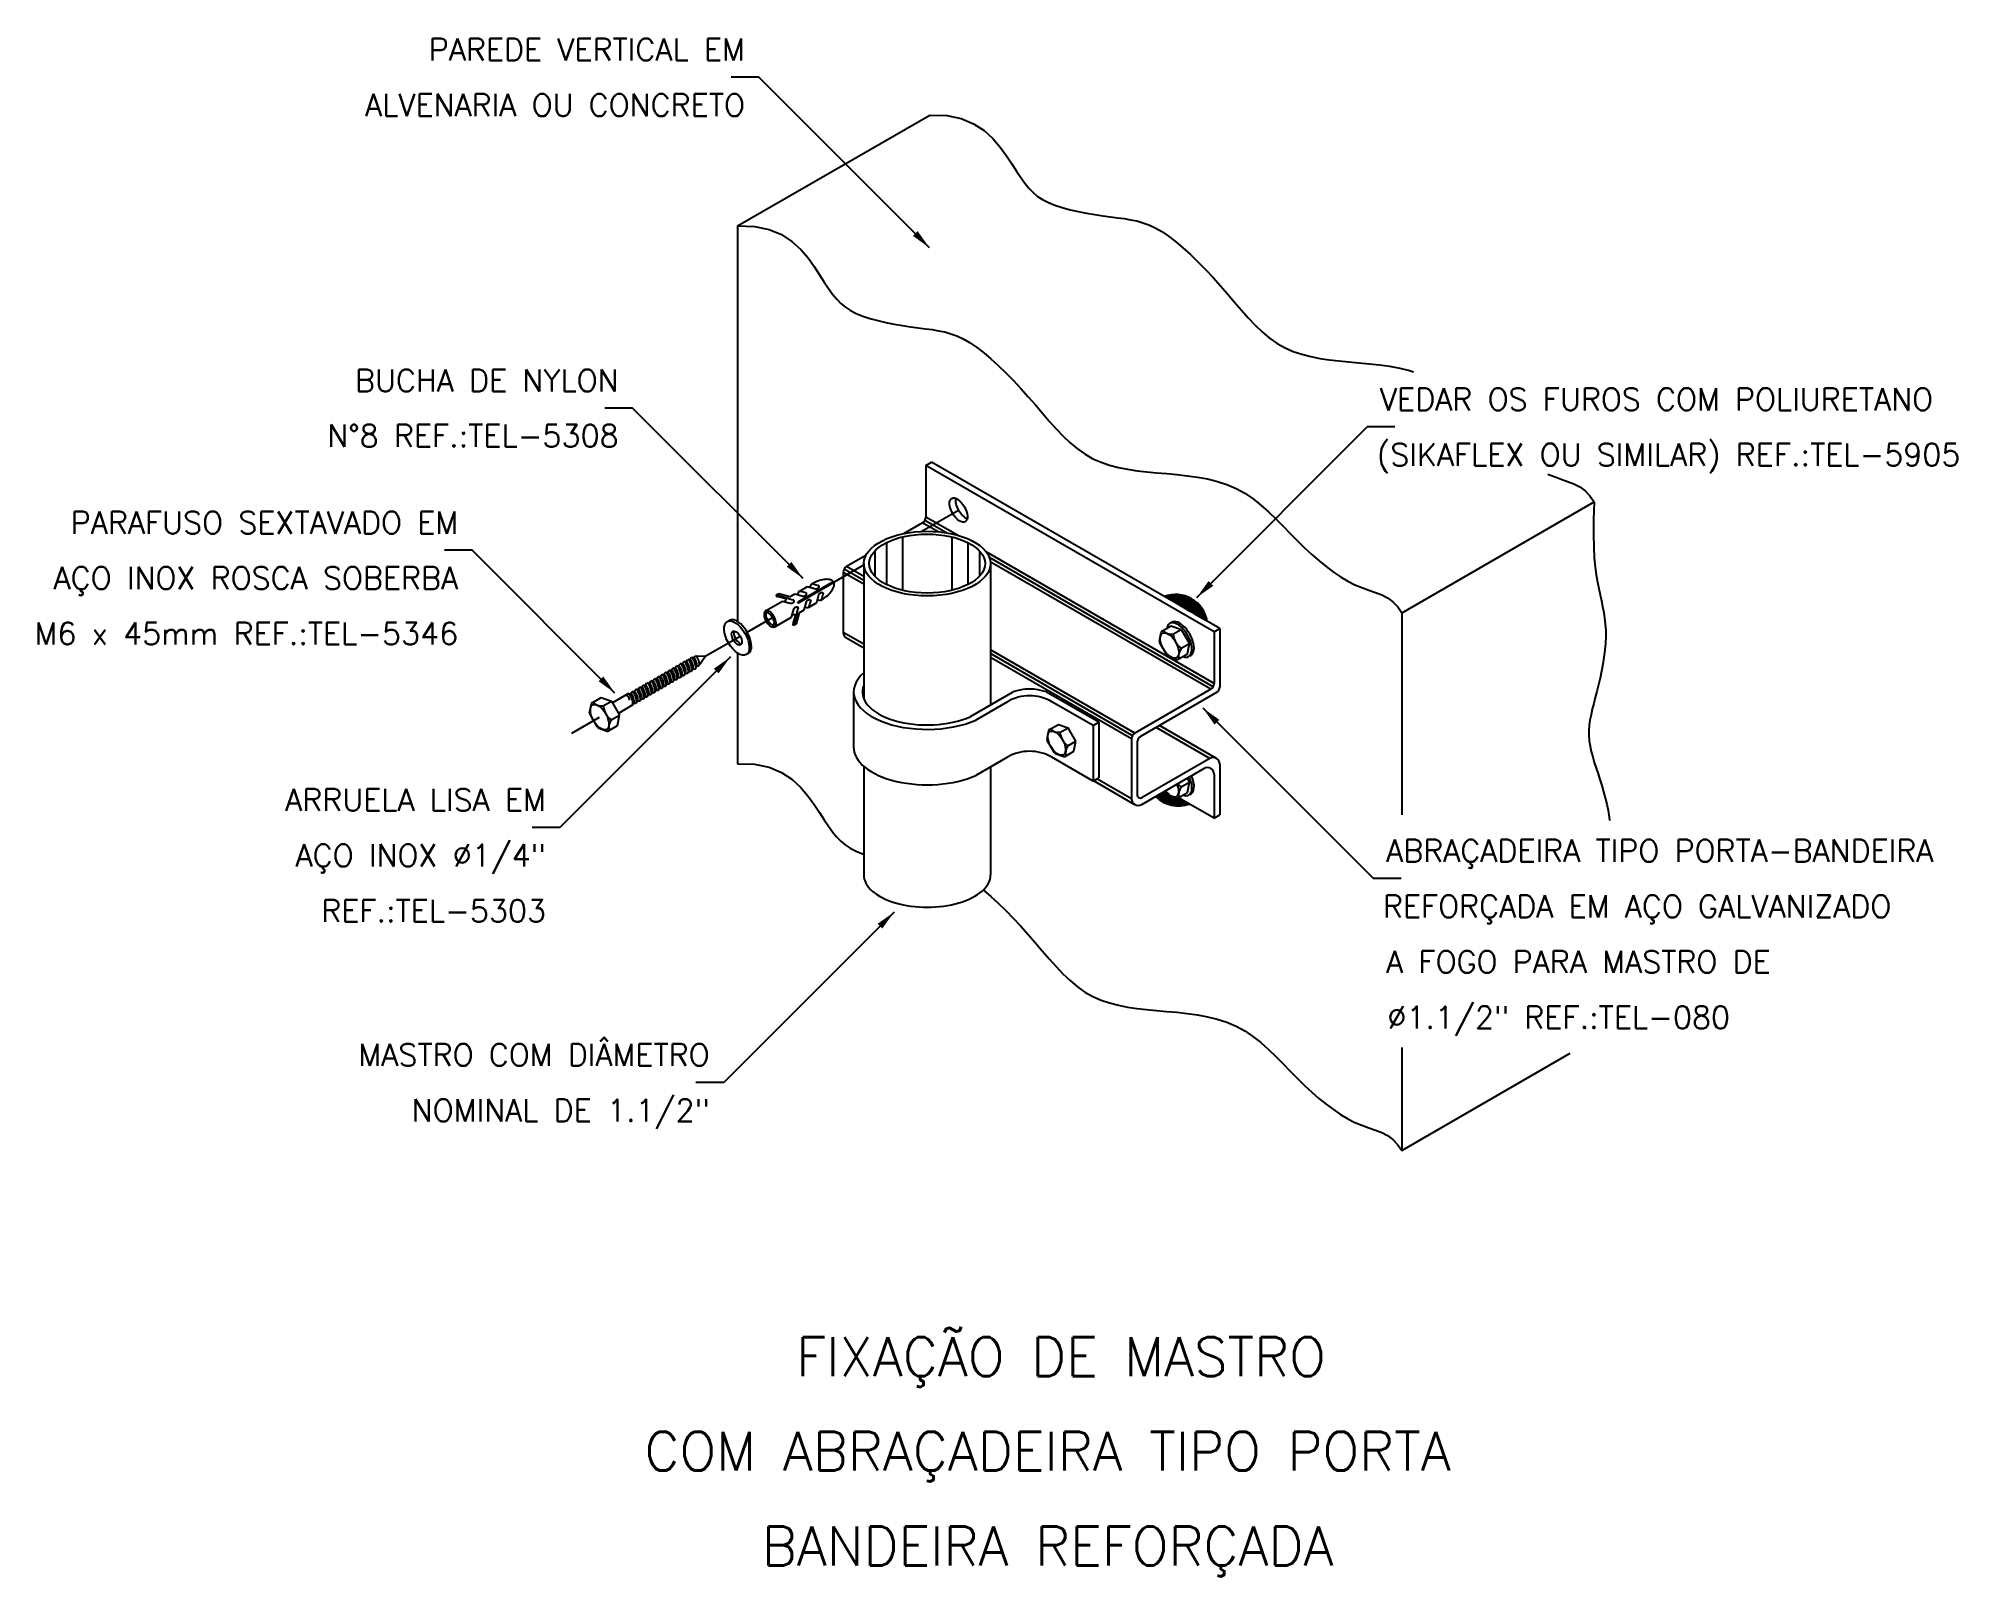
# Model space of a CAD drawing. Header units: millimetres. Extents: x -6030.2 to -6013, y -4771.3 to -4757.4.
import ezdxf
from ezdxf.enums import TextEntityAlignment as Align

# ---------------------------------------------------------------- set-up
doc = ezdxf.new("R2010")
doc.units = ezdxf.units.MM
doc.header["$LTSCALE"] = 10
doc.linetypes.add('DASHDOT2', pattern=[0.5, 0.25, -0.125, 0, -0.125])
doc.layers.add('Termotécnica', color=7, linetype='Continuous')
doc.styles.add('r140', font='romans.shx')
doc.styles.add('r80', font='romans.shx')

msp = doc.modelspace()

# ---------------------------------------------------------------- texts
at = {"layer": 'Termotécnica', "color": 2, "style": 'r80'}
for s, p in [('PAREDE VERTICAL EM', (-6023.879, -4757.639)), ('ALVENARIA OU CONCRETO', (-6023.879, -4758.139)), ('BUCHA DE NYLON', (-6025.016, -4760.619)), ('N°8 REF.:TEL-5308', (-6025.016, -4761.117)), ('PARAFUSO SEXTAVADO EM', (-6026.46, -4761.899)), ('AÇO INOX ROSCA SOBERBA', (-6026.46, -4762.398)), ('M6 x 45mm REF.:TEL-5346', (-6026.46, -4762.898)), ('ARRUELA LISA EM', (-6025.67, -4764.395)), ('AÇO INOX %%C1/4"', (-6025.67, -4764.896)), ('REF.:TEL-5303', (-6025.67, -4765.395)), ('MASTRO COM DIÂMETRO', (-6024.196, -4766.692)), ('NOMINAL DE 1.1/2"', (-6024.195, -4767.191))]:
    msp.add_text(s, height=0.2, dxfattribs=at).set_placement(p, align=Align.RIGHT)
for s, p in [('VEDAR OS FUROS COM POLIURETANO', (-6018.161, -4760.788)), ('(SIKAFLEX OU SIMILAR) REF.:TEL-5905', (-6018.189, -4761.287)), ('ABRAÇADEIRA TIPO PORTA-BANDEIRA', (-6018.106, -4764.854)), ('REFORÇADA EM AÇO GALVANIZADO', (-6018.134, -4765.354)), ('A FOGO PARA MASTRO DE', (-6018.106, -4765.854)), ('%%c1.1/2" REF.:TEL-080', (-6018.095, -4766.354))]:
    msp.add_text(s, height=0.2, dxfattribs=at).set_placement(p)
at = {"layer": 'Termotécnica', "color": 5, "style": 'r140'}
for s, p in [(' FIXAÇÃO DE MASTRO', (-6021.153, -4769.589)), ('COM ABRAÇADEIRA TIPO PORTA', (-6021.153, -4770.44)), ('BANDEIRA REFORÇADA', (-6021.153, -4771.295))]:
    msp.add_text(s, height=0.35, dxfattribs=at).set_placement(p, align=Align.BOTTOM_CENTER)

# ---------------------------------------------------------------- linework, layer by layer
at = {"layer": 'Termotécnica', "color": 2}
for p, q in [((-6023.754, -4757.789), (-6024.004, -4757.789)), ((-6022.218, -4759.324), (-6023.754, -4757.789)), ((-6023.945, -4759.128), (-6022.215, -4758.129)), ((-6023.945, -4759.128), (-6023.945, -4762.691)), ((-6024.89, -4760.767), (-6025.14, -4760.767)), ((-6023.355, -4762.303), (-6024.89, -4760.767)), ((-6019.811, -4762.473), (-6018.276, -4760.938)), ((-6018.026, -4760.938), (-6018.276, -4760.938)), ((-6022.25, -4761.284), (-6022.198, -4761.254)), ((-6019.655, -4762.782), (-6022.25, -4761.284)), ((-6022.25, -4761.284), (-6022.25, -4761.749)), ((-6019.603, -4762.752), (-6022.198, -4761.254)), ((-6017.966, -4762.613), (-6016.234, -4761.613)), ((-6022.28, -4761.801), (-6022.451, -4761.899)), ((-6022.063, -4761.891), (-6022.258, -4761.779)), ((-6026.335, -4762.048), (-6026.585, -4762.048)), ((-6025.049, -4763.334), (-6026.335, -4762.048)), ((-6022.789, -4762.094), (-6022.964, -4762.195)), ((-6022.809, -4762.168), (-6022.809, -4763.385)), ((-6019.663, -4763.277), (-6021.678, -4762.113)), ((-6021.667, -4762.168), (-6021.667, -4763.44)), ((-6023.083, -4762.331), (-6023.403, -4762.516)), ((-6023.078, -4762.339), (-6023.399, -4762.524)), ((-6022.994, -4762.247), (-6022.994, -4762.788)), ((-6022.809, -4762.32), (-6022.986, -4762.217)), ((-6023.694, -4762.593), (-6023.542, -4762.506)), ((-6023.575, -4762.439), (-6023.598, -4762.452)), ((-6023.491, -4762.481), (-6023.598, -4762.452)), ((-6023.508, -4762.486), (-6023.589, -4762.464)), ((-6023.474, -4762.466), (-6023.575, -4762.439)), ((-6023.542, -4762.506), (-6023.471, -4762.525)), ((-6023.491, -4762.481), (-6023.444, -4762.494)), ((-6023.474, -4762.466), (-6023.429, -4762.44)), ((-6023.429, -4762.44), (-6023.355, -4762.46)), ((-6023.391, -4762.419), (-6023.316, -4762.375)), ((-6023.378, -4762.416), (-6023.332, -4762.429)), ((-6023.346, -4762.584), (-6023.326, -4762.511)), ((-6023.316, -4762.375), (-6023.243, -4762.395)), ((-6023.3, -4762.553), (-6023.287, -4762.506)), ((-6023.266, -4762.351), (-6023.219, -4762.364)), ((-6023.233, -4762.519), (-6023.214, -4762.446)), ((-6023.187, -4762.488), (-6023.175, -4762.441)), ((-6023.611, -4762.738), (-6023.459, -4762.65)), ((-6023.459, -4762.65), (-6023.44, -4762.578)), ((-6023.425, -4762.63), (-6023.447, -4762.711)), ((-6023.412, -4762.618), (-6023.441, -4762.725)), ((-6023.391, -4762.611), (-6023.418, -4762.712)), ((-6023.412, -4762.618), (-6023.4, -4762.571)), ((-6023.399, -4762.524), (-6023.403, -4762.516)), ((-6023.391, -4762.611), (-6023.346, -4762.584)), ((-6023.308, -4762.563), (-6023.233, -4762.519)), ((-6017.965, -4762.613), (-6017.965, -4764.429)), ((-6023.418, -4762.712), (-6023.441, -4762.725)), ((-6022.809, -4762.93), (-6022.964, -4762.84)), ((-6020.147, -4762.87), (-6020.131, -4762.787)), ((-6020.124, -4762.777), (-6020.041, -4762.729)), ((-6020.041, -4762.729), (-6019.95, -4762.761)), ((-6020.025, -4762.805), (-6019.95, -4762.761)), ((-6019.95, -4762.761), (-6019.877, -4762.887)), ((-6019.655, -4762.782), (-6019.603, -4762.752)), ((-6019.655, -4762.782), (-6019.655, -4763.247)), ((-6019.603, -4762.752), (-6019.603, -4763.277)), ((-6024.01, -4763.009), (-6025.545, -4764.545)), ((-6024.41, -4763.052), (-6024.395, -4763.032)), ((-6024.39, -4763.032), (-6024.376, -4763.032)), ((-6024.376, -4763.032), (-6024.362, -4763.013)), ((-6024.358, -4763.013), (-6024.342, -4763.013)), ((-6024.339, -4763.013), (-6024.323, -4763)), ((-6024.318, -4763.001), (-6024.231, -4763)), ((-6024.231, -4763), (-6024.289, -4763.081)), ((-6023.945, -4762.975), (-6023.945, -4763.97)), ((-6020.391, -4763.716), (-6021.667, -4762.979)), ((-6020.145, -4762.88), (-6020.077, -4762.997)), ((-6020.069, -4763.003), (-6019.989, -4763.031)), ((-6019.977, -4763.03), (-6019.895, -4762.982)), ((-6019.952, -4762.931), (-6019.877, -4762.887)), ((-6019.895, -4762.982), (-6019.877, -4762.887)), ((-6024.709, -4763.224), (-6024.694, -4763.205)), ((-6024.69, -4763.205), (-6024.676, -4763.205)), ((-6024.676, -4763.205), (-6024.661, -4763.185)), ((-6024.657, -4763.186), (-6024.642, -4763.186)), ((-6024.642, -4763.186), (-6024.628, -4763.166)), ((-6024.623, -4763.167), (-6024.609, -4763.167)), ((-6024.609, -4763.167), (-6024.594, -4763.147)), ((-6024.59, -4763.147), (-6024.576, -4763.148)), ((-6024.576, -4763.148), (-6024.561, -4763.128)), ((-6024.557, -4763.128), (-6024.543, -4763.128)), ((-6024.543, -4763.128), (-6024.528, -4763.109)), ((-6024.523, -4763.109), (-6024.509, -4763.109)), ((-6024.509, -4763.109), (-6024.495, -4763.089)), ((-6024.49, -4763.09), (-6024.476, -4763.09)), ((-6024.49, -4763.209), (-6024.482, -4763.195)), ((-6024.482, -4763.195), (-6024.461, -4763.194)), ((-6024.476, -4763.09), (-6024.461, -4763.07)), ((-6024.457, -4763.071), (-6024.443, -4763.071)), ((-6024.457, -4763.19), (-6024.448, -4763.176)), ((-6024.448, -4763.176), (-6024.427, -4763.175)), ((-6024.443, -4763.071), (-6024.428, -4763.051)), ((-6024.424, -4763.051), (-6024.41, -4763.052)), ((-6024.423, -4763.171), (-6024.415, -4763.157)), ((-6024.415, -4763.157), (-6024.394, -4763.156)), ((-6024.39, -4763.151), (-6024.382, -4763.137)), ((-6024.382, -4763.137), (-6024.361, -4763.137)), ((-6024.357, -4763.132), (-6024.348, -4763.118)), ((-6024.348, -4763.118), (-6024.328, -4763.117)), ((-6024.314, -4763.099), (-6024.323, -4763.111)), ((-6024.311, -4763.093), (-6024.294, -4763.089)), ((-6025.254, -4763.422), (-6025.172, -4763.374)), ((-6025.172, -4763.374), (-6025.08, -4763.406)), ((-6024.927, -4763.339), (-6025.072, -4763.421)), ((-6024.942, -4763.359), (-6024.927, -4763.339)), ((-6024.923, -4763.339), (-6024.909, -4763.34)), ((-6024.909, -4763.34), (-6024.894, -4763.32)), ((-6024.889, -4763.32), (-6024.875, -4763.321)), ((-6024.875, -4763.321), (-6024.86, -4763.301)), ((-6024.856, -4763.301), (-6024.842, -4763.301)), ((-6024.842, -4763.301), (-6024.827, -4763.281)), ((-6024.823, -4763.282), (-6024.809, -4763.282)), ((-6024.809, -4763.282), (-6024.794, -4763.262)), ((-6024.79, -4763.263), (-6024.775, -4763.263)), ((-6024.789, -4763.382), (-6024.781, -4763.368)), ((-6024.781, -4763.368), (-6024.76, -4763.367)), ((-6024.775, -4763.263), (-6024.761, -4763.243)), ((-6024.756, -4763.243), (-6024.742, -4763.244)), ((-6024.756, -4763.362), (-6024.748, -4763.349)), ((-6024.748, -4763.349), (-6024.727, -4763.348)), ((-6024.742, -4763.244), (-6024.727, -4763.224)), ((-6024.723, -4763.224), (-6024.709, -4763.224)), ((-6024.723, -4763.343), (-6024.714, -4763.329)), ((-6024.714, -4763.329), (-6024.693, -4763.329)), ((-6024.689, -4763.324), (-6024.681, -4763.31)), ((-6024.681, -4763.31), (-6024.66, -4763.309)), ((-6024.656, -4763.305), (-6024.648, -4763.291)), ((-6024.648, -4763.291), (-6024.627, -4763.29)), ((-6024.623, -4763.286), (-6024.615, -4763.272)), ((-6024.615, -4763.272), (-6024.594, -4763.271)), ((-6024.59, -4763.266), (-6024.581, -4763.253)), ((-6024.581, -4763.253), (-6024.56, -4763.252)), ((-6024.556, -4763.247), (-6024.548, -4763.233)), ((-6024.548, -4763.233), (-6024.527, -4763.233)), ((-6024.523, -4763.228), (-6024.515, -4763.214)), ((-6024.515, -4763.214), (-6024.494, -4763.213)), ((-6022.9, -4763.324), (-6022.9, -4763.823)), ((-6021.468, -4763.325), (-6021.852, -4763.547)), ((-6020.693, -4763.597), (-6021.164, -4763.325)), ((-6019.685, -4763.299), (-6020.369, -4763.694)), ((-6019.633, -4763.329), (-6020.317, -4763.724)), ((-6025.277, -4763.514), (-6025.261, -4763.431)), ((-6025.276, -4763.525), (-6025.208, -4763.642)), ((-6025.156, -4763.449), (-6025.08, -4763.406)), ((-6025.083, -4763.576), (-6025.007, -4763.532)), ((-6025.08, -4763.406), (-6025.007, -4763.532)), ((-6025.026, -4763.627), (-6025.007, -4763.532)), ((-6024.893, -4763.444), (-6025.016, -4763.517)), ((-6024.889, -4763.439), (-6024.881, -4763.426)), ((-6024.881, -4763.426), (-6024.86, -4763.425)), ((-6024.856, -4763.42), (-6024.847, -4763.406)), ((-6024.847, -4763.406), (-6024.826, -4763.405)), ((-6024.822, -4763.401), (-6024.814, -4763.387)), ((-6024.814, -4763.387), (-6024.793, -4763.386)), ((-6021.516, -4763.412), (-6021.8, -4763.577)), ((-6020.745, -4763.627), (-6021.116, -4763.412)), ((-6019.756, -4763.468), (-6018.221, -4765.004)), ((-6025.2, -4763.648), (-6025.12, -4763.676)), ((-6025.108, -4763.675), (-6025.026, -4763.627)), ((-6021.159, -4763.75), (-6021.143, -4763.671)), ((-6021.137, -4763.661), (-6021.057, -4763.616)), ((-6021.057, -4763.616), (-6020.97, -4763.646)), ((-6021.043, -4763.688), (-6020.97, -4763.646)), ((-6020.9, -4763.767), (-6020.97, -4763.646)), ((-6020.745, -4763.627), (-6020.693, -4763.597)), ((-6020.745, -4763.627), (-6020.745, -4764.126)), ((-6020.693, -4763.597), (-6020.693, -4764.096)), ((-6019.633, -4763.923), (-6020.147, -4763.626)), ((-6021.092, -4763.872), (-6021.157, -4763.76)), ((-6021.085, -4763.878), (-6021.008, -4763.905)), ((-6020.997, -4763.904), (-6020.917, -4763.858)), ((-6020.973, -4763.809), (-6020.9, -4763.767)), ((-6020.917, -4763.858), (-6020.9, -4763.767)), ((-6020.399, -4763.746), (-6020.399, -4764.287)), ((-6020.347, -4763.776), (-6020.347, -4764.249)), ((-6022.809, -4763.994), (-6022.809, -4764.971)), ((-6021.516, -4763.912), (-6021.8, -4764.076)), ((-6021.667, -4763.999), (-6021.667, -4764.971)), ((-6020.745, -4764.126), (-6021.116, -4763.912)), ((-6019.745, -4764.013), (-6020.309, -4764.339)), ((-6019.693, -4763.923), (-6020.302, -4764.275)), ((-6019.655, -4764.065), (-6019.655, -4764.46)), ((-6019.603, -4763.975), (-6019.603, -4764.43)), ((-6020.745, -4764.126), (-6020.693, -4764.096)), ((-6020.369, -4764.339), (-6020.745, -4764.121)), ((-6020.095, -4764.215), (-6020.077, -4764.245)), ((-6019.977, -4764.278), (-6019.895, -4764.23)), ((-6019.952, -4764.179), (-6019.877, -4764.135)), ((-6019.897, -4764.101), (-6019.877, -4764.135)), ((-6019.895, -4764.23), (-6019.877, -4764.135)), ((-6020.069, -4764.251), (-6019.989, -4764.279)), ((-6019.655, -4764.46), (-6019.974, -4764.276)), ((-6025.545, -4764.545), (-6025.795, -4764.545)), ((-6019.655, -4764.46), (-6019.603, -4764.43)), ((-6017.971, -4765.004), (-6018.221, -4765.004)), ((-6022.535, -4765.306), (-6024.07, -4766.841)), ((-6017.965, -4766.526), (-6017.965, -4767.454)), ((-6017.965, -4767.454), (-6016.448, -4766.578)), ((-6024.07, -4766.841), (-6024.32, -4766.841))]:
    msp.add_line(p, q, dxfattribs=at)
at = {"layer": 'Termotécnica', "color": 1, "linetype": 'DASHDOT2'}
for p, q in [((-6022.291, -4761.88), (-6021.956, -4761.686)), ((-6023.401, -4762.52), (-6022.809, -4762.178)), ((-6023.86, -4762.786), (-6023.631, -4762.653)), ((-6024.231, -4763), (-6023.922, -4762.821)), ((-6025.436, -4763.695), (-6025.187, -4763.551))]:
    msp.add_line(p, q, dxfattribs=at)
at = {"layer": 'Termotécnica', "color": 1}
for p, q in [((-6022.138, -4761.883), (-6022.28, -4761.801)), ((-6021.965, -4761.913), (-6022.25, -4761.749)), ((-6022.604, -4761.98), (-6022.604, -4762.357)), ((-6022.46, -4761.929), (-6022.46, -4762.407)), ((-6022.017, -4761.929), (-6022.017, -4762.407)), ((-6021.872, -4761.98), (-6021.872, -4762.357)), ((-6022.71, -4762.056), (-6022.71, -4762.28)), ((-6021.767, -4762.056), (-6021.767, -4762.28)), ((-6019.655, -4763.247), (-6021.707, -4762.062)), ((-6019.685, -4763.299), (-6021.67, -4762.153)), ((-6022.809, -4762.354), (-6022.994, -4762.247)), ((-6022.809, -4762.285), (-6022.964, -4762.195)), ((-6022.809, -4762.895), (-6022.994, -4762.788)), ((-6020.369, -4763.694), (-6021.667, -4762.944)), ((-6020.399, -4763.746), (-6021.667, -4763.013)), ((-6019.693, -4763.923), (-6020.177, -4763.643)), ((-6020.399, -4764.287), (-6020.711, -4764.106))]:
    msp.add_line(p, q, dxfattribs=at)
at = {"layer": 'Termotécnica', "color": 2}
for points in [[(-6022.215, -4758.129), (-6022.062, -4758.133), (-6021.931, -4758.161), (-6021.82, -4758.208), (-6021.726, -4758.269), (-6021.647, -4758.341), (-6021.581, -4758.417), (-6021.525, -4758.495), (-6021.476, -4758.568), (-6021.434, -4758.634), (-6021.395, -4758.692), (-6021.358, -4758.743), (-6021.322, -4758.788), (-6021.284, -4758.827), (-6021.244, -4758.861), (-6021.199, -4758.89), (-6021.147, -4758.917), (-6021.088, -4758.941), (-6021.023, -4758.962), (-6020.952, -4758.981), (-6020.879, -4758.997), (-6020.804, -4759.012), (-6020.73, -4759.025), (-6020.657, -4759.036), (-6020.588, -4759.045), (-6020.523, -4759.054), (-6020.463, -4759.062), (-6020.406, -4759.072), (-6020.35, -4759.083), (-6020.295, -4759.099), (-6020.241, -4759.119), (-6020.185, -4759.145), (-6020.126, -4759.179), (-6020.065, -4759.22), (-6020.001, -4759.269), (-6019.935, -4759.325), (-6019.868, -4759.386), (-6019.8, -4759.452), (-6019.732, -4759.521), (-6019.664, -4759.593), (-6019.598, -4759.666), (-6019.534, -4759.74), (-6019.471, -4759.814), (-6019.409, -4759.886), (-6019.347, -4759.956), (-6019.284, -4760.022), (-6019.221, -4760.082), (-6019.155, -4760.137), (-6019.087, -4760.185), (-6019.016, -4760.225), (-6018.942, -4760.257), (-6018.865, -4760.283), (-6018.785, -4760.304), (-6018.703, -4760.32), (-6018.618, -4760.333), (-6018.531, -4760.343), (-6018.442, -4760.351), (-6018.351, -4760.359), (-6018.259, -4760.368), (-6018.166, -4760.378), (-6018.074, -4760.39), (-6017.983, -4760.407), (-6017.895, -4760.429), (-6017.86, -4760.44)], [(-6023.945, -4759.128), (-6023.792, -4759.132), (-6023.661, -4759.16), (-6023.55, -4759.206), (-6023.456, -4759.268), (-6023.377, -4759.339), (-6023.311, -4759.416), (-6023.255, -4759.494), (-6023.207, -4759.567), (-6023.164, -4759.633), (-6023.125, -4759.691), (-6023.089, -4759.742), (-6023.052, -4759.787), (-6023.015, -4759.826), (-6022.974, -4759.86), (-6022.929, -4759.889), (-6022.877, -4759.916), (-6022.818, -4759.94), (-6022.753, -4759.961), (-6022.683, -4759.979), (-6022.609, -4759.996), (-6022.535, -4760.011), (-6022.46, -4760.024), (-6022.387, -4760.035), (-6022.318, -4760.044), (-6022.254, -4760.053), (-6022.193, -4760.061), (-6022.136, -4760.071), (-6022.08, -4760.082), (-6022.026, -4760.098), (-6021.971, -4760.118), (-6021.915, -4760.144), (-6021.857, -4760.178), (-6021.795, -4760.219), (-6021.731, -4760.268), (-6021.665, -4760.324), (-6021.598, -4760.385), (-6021.53, -4760.45), (-6021.462, -4760.52), (-6021.395, -4760.592), (-6021.329, -4760.665), (-6021.264, -4760.739), (-6021.201, -4760.813), (-6021.139, -4760.885), (-6021.077, -4760.955), (-6021.015, -4761.021), (-6020.951, -4761.081), (-6020.885, -4761.136), (-6020.817, -4761.184), (-6020.746, -4761.224), (-6020.672, -4761.256), (-6020.595, -4761.282), (-6020.515, -4761.303), (-6020.433, -4761.319), (-6020.348, -4761.332), (-6020.261, -4761.342), (-6020.172, -4761.35), (-6020.081, -4761.358), (-6019.989, -4761.367), (-6019.897, -4761.377), (-6019.805, -4761.389), (-6019.714, -4761.406), (-6019.625, -4761.428), (-6019.539, -4761.455), (-6019.456, -4761.491), (-6019.378, -4761.534), (-6019.304, -4761.584), (-6019.233, -4761.641), (-6019.164, -4761.701), (-6019.098, -4761.765), (-6019.033, -4761.831), (-6018.969, -4761.897), (-6018.904, -4761.962), (-6018.84, -4762.025), (-6018.775, -4762.085), (-6018.71, -4762.142), (-6018.645, -4762.195), (-6018.58, -4762.244), (-6018.516, -4762.287), (-6018.451, -4762.326), (-6018.387, -4762.358), (-6018.324, -4762.384), (-6018.262, -4762.406), (-6018.202, -4762.427), (-6018.145, -4762.45), (-6018.092, -4762.477), (-6018.044, -4762.512), (-6018.001, -4762.556), (-6017.964, -4762.612)], [(-6016.65, -4761.362), (-6016.593, -4761.385), (-6016.531, -4761.407), (-6016.472, -4761.429), (-6016.415, -4761.451), (-6016.362, -4761.478), (-6016.314, -4761.513), (-6016.271, -4761.557), (-6016.234, -4761.613)], [(-6016.234, -4761.614), (-6016.239, -4761.771), (-6016.24, -4761.905), (-6016.237, -4762.019), (-6016.232, -4762.116), (-6016.224, -4762.199), (-6016.214, -4762.27), (-6016.203, -4762.334), (-6016.191, -4762.392), (-6016.179, -4762.448), (-6016.168, -4762.502), (-6016.157, -4762.555), (-6016.147, -4762.607), (-6016.139, -4762.66), (-6016.133, -4762.713), (-6016.129, -4762.768), (-6016.129, -4762.825), (-6016.131, -4762.885), (-6016.137, -4762.947), (-6016.145, -4763.01), (-6016.155, -4763.073), (-6016.167, -4763.137), (-6016.18, -4763.199), (-6016.194, -4763.26), (-6016.208, -4763.319), (-6016.223, -4763.375), (-6016.237, -4763.428), (-6016.25, -4763.479), (-6016.261, -4763.529), (-6016.271, -4763.577), (-6016.278, -4763.624), (-6016.281, -4763.671), (-6016.281, -4763.717), (-6016.277, -4763.764), (-6016.27, -4763.812), (-6016.259, -4763.86), (-6016.246, -4763.909), (-6016.232, -4763.959), (-6016.215, -4764.01), (-6016.198, -4764.061), (-6016.181, -4764.113), (-6016.165, -4764.167), (-6016.149, -4764.222), (-6016.134, -4764.277), (-6016.12, -4764.334), (-6016.108, -4764.392), (-6016.098, -4764.451), (-6016.094, -4764.482)], [(-6023.598, -4762.452), (-6023.597, -4762.457), (-6023.594, -4762.461), (-6023.589, -4762.464)], [(-6023.471, -4762.525), (-6023.469, -4762.525), (-6023.467, -4762.525), (-6023.465, -4762.525), (-6023.464, -4762.525), (-6023.463, -4762.525), (-6023.462, -4762.525), (-6023.461, -4762.525), (-6023.46, -4762.525), (-6023.459, -4762.525), (-6023.458, -4762.525), (-6023.457, -4762.524), (-6023.457, -4762.524), (-6023.456, -4762.524), (-6023.455, -4762.524), (-6023.455, -4762.524), (-6023.454, -4762.523), (-6023.454, -4762.523), (-6023.453, -4762.523), (-6023.452, -4762.523), (-6023.452, -4762.522), (-6023.451, -4762.522), (-6023.45, -4762.522), (-6023.45, -4762.521), (-6023.449, -4762.521), (-6023.448, -4762.521), (-6023.448, -4762.52), (-6023.447, -4762.52), (-6023.446, -4762.519), (-6023.446, -4762.519), (-6023.445, -4762.518), (-6023.444, -4762.518), (-6023.444, -4762.517), (-6023.443, -4762.517), (-6023.443, -4762.516), (-6023.442, -4762.516), (-6023.442, -4762.515), (-6023.441, -4762.515), (-6023.44, -4762.514), (-6023.44, -4762.514), (-6023.44, -4762.513), (-6023.439, -4762.513), (-6023.439, -4762.512), (-6023.438, -4762.512), (-6023.438, -4762.511), (-6023.438, -4762.511), (-6023.437, -4762.51), (-6023.437, -4762.51), (-6023.437, -4762.509), (-6023.437, -4762.509), (-6023.436, -4762.508), (-6023.436, -4762.508), (-6023.436, -4762.507), (-6023.436, -4762.507), (-6023.436, -4762.506), (-6023.436, -4762.506), (-6023.436, -4762.506), (-6023.436, -4762.505), (-6023.436, -4762.505), (-6023.437, -4762.504), (-6023.437, -4762.504), (-6023.437, -4762.503), (-6023.437, -4762.503), (-6023.437, -4762.502), (-6023.438, -4762.501), (-6023.438, -4762.501), (-6023.438, -4762.5), (-6023.439, -4762.499), (-6023.44, -4762.498), (-6023.44, -4762.497), (-6023.441, -4762.496), (-6023.443, -4762.495), (-6023.444, -4762.494)], [(-6023.358, -4762.46), (-6023.356, -4762.46), (-6023.354, -4762.46), (-6023.353, -4762.46), (-6023.351, -4762.46), (-6023.35, -4762.46), (-6023.349, -4762.46), (-6023.348, -4762.46), (-6023.347, -4762.46), (-6023.346, -4762.46), (-6023.346, -4762.46), (-6023.345, -4762.459), (-6023.344, -4762.459), (-6023.344, -4762.459), (-6023.343, -4762.459), (-6023.342, -4762.459), (-6023.342, -4762.459), (-6023.341, -4762.458), (-6023.34, -4762.458), (-6023.34, -4762.458), (-6023.339, -4762.458), (-6023.339, -4762.457), (-6023.338, -4762.457), (-6023.337, -4762.456), (-6023.336, -4762.456), (-6023.336, -4762.456), (-6023.335, -4762.455), (-6023.335, -4762.455), (-6023.334, -4762.454), (-6023.333, -4762.454), (-6023.333, -4762.453), (-6023.332, -4762.453), (-6023.331, -4762.452), (-6023.331, -4762.452), (-6023.33, -4762.451), (-6023.33, -4762.451), (-6023.329, -4762.45), (-6023.329, -4762.45), (-6023.328, -4762.449), (-6023.328, -4762.449), (-6023.327, -4762.449), (-6023.327, -4762.448), (-6023.326, -4762.448), (-6023.326, -4762.447), (-6023.325, -4762.447), (-6023.325, -4762.446), (-6023.325, -4762.445), (-6023.325, -4762.445), (-6023.324, -4762.444), (-6023.324, -4762.444), (-6023.324, -4762.443), (-6023.324, -4762.443), (-6023.324, -4762.443), (-6023.324, -4762.442), (-6023.324, -4762.442), (-6023.324, -4762.441), (-6023.324, -4762.441), (-6023.324, -4762.44), (-6023.324, -4762.44), (-6023.324, -4762.439), (-6023.324, -4762.439), (-6023.324, -4762.438), (-6023.325, -4762.438), (-6023.325, -4762.437), (-6023.325, -4762.437), (-6023.325, -4762.436), (-6023.326, -4762.435), (-6023.326, -4762.434), (-6023.327, -4762.433), (-6023.328, -4762.432), (-6023.329, -4762.431), (-6023.33, -4762.43), (-6023.332, -4762.429)], [(-6023.327, -4762.513), (-6023.326, -4762.512), (-6023.326, -4762.51), (-6023.325, -4762.509), (-6023.324, -4762.507), (-6023.323, -4762.506), (-6023.323, -4762.505), (-6023.322, -4762.505), (-6023.322, -4762.504), (-6023.321, -4762.503), (-6023.321, -4762.503), (-6023.32, -4762.502), (-6023.32, -4762.502), (-6023.319, -4762.501), (-6023.319, -4762.501), (-6023.318, -4762.5), (-6023.318, -4762.5), (-6023.317, -4762.499), (-6023.317, -4762.499), (-6023.316, -4762.499), (-6023.316, -4762.498), (-6023.315, -4762.498), (-6023.314, -4762.497), (-6023.314, -4762.497), (-6023.313, -4762.497), (-6023.312, -4762.496), (-6023.312, -4762.496), (-6023.311, -4762.495), (-6023.31, -4762.495), (-6023.31, -4762.495), (-6023.309, -4762.495), (-6023.308, -4762.494), (-6023.307, -4762.494), (-6023.307, -4762.494), (-6023.306, -4762.493), (-6023.305, -4762.493), (-6023.305, -4762.493), (-6023.304, -4762.493), (-6023.303, -4762.492), (-6023.303, -4762.492), (-6023.302, -4762.492), (-6023.301, -4762.492), (-6023.301, -4762.492), (-6023.3, -4762.492), (-6023.299, -4762.492), (-6023.299, -4762.492), (-6023.298, -4762.492), (-6023.298, -4762.492), (-6023.297, -4762.492), (-6023.296, -4762.492), (-6023.296, -4762.492), (-6023.295, -4762.492), (-6023.295, -4762.492), (-6023.295, -4762.492), (-6023.294, -4762.493), (-6023.294, -4762.493), (-6023.293, -4762.493), (-6023.293, -4762.493), (-6023.293, -4762.494), (-6023.292, -4762.494), (-6023.292, -4762.494), (-6023.292, -4762.495), (-6023.291, -4762.495), (-6023.291, -4762.496), (-6023.291, -4762.496), (-6023.29, -4762.497), (-6023.29, -4762.498), (-6023.289, -4762.499), (-6023.289, -4762.5), (-6023.288, -4762.501), (-6023.288, -4762.502), (-6023.287, -4762.504), (-6023.287, -4762.506)], [(-6023.246, -4762.395), (-6023.244, -4762.395), (-6023.242, -4762.395), (-6023.24, -4762.395), (-6023.239, -4762.395), (-6023.238, -4762.395), (-6023.237, -4762.395), (-6023.236, -4762.395), (-6023.235, -4762.395), (-6023.234, -4762.395), (-6023.233, -4762.395), (-6023.232, -4762.395), (-6023.232, -4762.394), (-6023.231, -4762.394), (-6023.231, -4762.394), (-6023.23, -4762.394), (-6023.229, -4762.394), (-6023.229, -4762.393), (-6023.228, -4762.393), (-6023.227, -4762.393), (-6023.227, -4762.393), (-6023.226, -4762.392), (-6023.225, -4762.392), (-6023.225, -4762.392), (-6023.224, -4762.391), (-6023.223, -4762.391), (-6023.223, -4762.39), (-6023.222, -4762.39), (-6023.221, -4762.389), (-6023.221, -4762.389), (-6023.22, -4762.388), (-6023.22, -4762.388), (-6023.219, -4762.387), (-6023.218, -4762.387), (-6023.218, -4762.386), (-6023.217, -4762.386), (-6023.217, -4762.386), (-6023.216, -4762.385), (-6023.216, -4762.385), (-6023.215, -4762.384), (-6023.215, -4762.384), (-6023.214, -4762.383), (-6023.214, -4762.383), (-6023.213, -4762.382), (-6023.213, -4762.382), (-6023.213, -4762.381), (-6023.212, -4762.381), (-6023.212, -4762.38), (-6023.212, -4762.38), (-6023.212, -4762.379), (-6023.212, -4762.379), (-6023.211, -4762.378), (-6023.211, -4762.378), (-6023.211, -4762.377), (-6023.211, -4762.377), (-6023.211, -4762.376), (-6023.211, -4762.376), (-6023.211, -4762.375), (-6023.211, -4762.375), (-6023.212, -4762.374), (-6023.212, -4762.374), (-6023.212, -4762.373), (-6023.212, -4762.373), (-6023.212, -4762.372), (-6023.213, -4762.372), (-6023.213, -4762.371), (-6023.213, -4762.37), (-6023.214, -4762.369), (-6023.215, -4762.368), (-6023.215, -4762.367), (-6023.217, -4762.366), (-6023.218, -4762.365), (-6023.219, -4762.364)], [(-6023.215, -4762.448), (-6023.214, -4762.447), (-6023.213, -4762.445), (-6023.212, -4762.444), (-6023.212, -4762.443), (-6023.211, -4762.441), (-6023.21, -4762.441), (-6023.21, -4762.44), (-6023.209, -4762.439), (-6023.209, -4762.438), (-6023.208, -4762.438), (-6023.208, -4762.437), (-6023.207, -4762.437), (-6023.207, -4762.436), (-6023.206, -4762.436), (-6023.206, -4762.435), (-6023.205, -4762.435), (-6023.205, -4762.434), (-6023.204, -4762.434), (-6023.204, -4762.434), (-6023.203, -4762.433), (-6023.203, -4762.433), (-6023.202, -4762.432), (-6023.201, -4762.432), (-6023.201, -4762.432), (-6023.2, -4762.431), (-6023.199, -4762.431), (-6023.199, -4762.431), (-6023.198, -4762.43), (-6023.197, -4762.43), (-6023.196, -4762.43), (-6023.196, -4762.429), (-6023.195, -4762.429), (-6023.194, -4762.429), (-6023.193, -4762.428), (-6023.193, -4762.428), (-6023.192, -4762.428), (-6023.191, -4762.428), (-6023.191, -4762.428), (-6023.19, -4762.427), (-6023.189, -4762.427), (-6023.189, -4762.427), (-6023.188, -4762.427), (-6023.188, -4762.427), (-6023.187, -4762.427), (-6023.186, -4762.427), (-6023.186, -4762.427), (-6023.185, -4762.427), (-6023.185, -4762.427), (-6023.184, -4762.427), (-6023.184, -4762.427), (-6023.183, -4762.427), (-6023.183, -4762.427), (-6023.182, -4762.428), (-6023.182, -4762.428), (-6023.181, -4762.428), (-6023.181, -4762.428), (-6023.181, -4762.429), (-6023.18, -4762.429), (-6023.18, -4762.429), (-6023.18, -4762.43), (-6023.179, -4762.43), (-6023.179, -4762.43), (-6023.179, -4762.431), (-6023.178, -4762.432), (-6023.178, -4762.432), (-6023.177, -4762.433), (-6023.177, -4762.434), (-6023.176, -4762.435), (-6023.176, -4762.436), (-6023.175, -4762.438), (-6023.175, -4762.439), (-6023.175, -4762.441)], [(-6023.44, -4762.578), (-6023.439, -4762.577), (-6023.438, -4762.575), (-6023.437, -4762.574), (-6023.437, -4762.572), (-6023.436, -4762.571), (-6023.435, -4762.57), (-6023.435, -4762.57), (-6023.434, -4762.569), (-6023.434, -4762.568), (-6023.433, -4762.568), (-6023.433, -4762.567), (-6023.432, -4762.566), (-6023.432, -4762.566), (-6023.431, -4762.566), (-6023.431, -4762.565), (-6023.43, -4762.565), (-6023.43, -4762.564), (-6023.429, -4762.564), (-6023.429, -4762.563), (-6023.428, -4762.563), (-6023.428, -4762.563), (-6023.427, -4762.562), (-6023.426, -4762.562), (-6023.426, -4762.561), (-6023.425, -4762.561), (-6023.424, -4762.561), (-6023.423, -4762.56), (-6023.423, -4762.56), (-6023.422, -4762.56), (-6023.421, -4762.559), (-6023.421, -4762.559), (-6023.42, -4762.559), (-6023.419, -4762.559), (-6023.418, -4762.558), (-6023.418, -4762.558), (-6023.417, -4762.558), (-6023.416, -4762.558), (-6023.416, -4762.557), (-6023.415, -4762.557), (-6023.414, -4762.557), (-6023.414, -4762.557), (-6023.413, -4762.557), (-6023.412, -4762.557), (-6023.412, -4762.557), (-6023.411, -4762.557), (-6023.411, -4762.557), (-6023.41, -4762.557), (-6023.409, -4762.557), (-6023.409, -4762.557), (-6023.408, -4762.557), (-6023.408, -4762.557), (-6023.407, -4762.557), (-6023.407, -4762.557), (-6023.407, -4762.558), (-6023.406, -4762.558), (-6023.406, -4762.558), (-6023.406, -4762.558), (-6023.405, -4762.559), (-6023.405, -4762.559), (-6023.405, -4762.559), (-6023.404, -4762.56), (-6023.404, -4762.56), (-6023.403, -4762.561), (-6023.403, -4762.561), (-6023.403, -4762.562), (-6023.402, -4762.563), (-6023.402, -4762.564), (-6023.401, -4762.565), (-6023.401, -4762.566), (-6023.4, -4762.567), (-6023.4, -4762.569), (-6023.4, -4762.571)], [(-6023.441, -4762.725), (-6023.444, -4762.722), (-6023.446, -4762.717), (-6023.447, -4762.711)], [(-6023.946, -4763.97), (-6023.793, -4763.974), (-6023.662, -4764.001), (-6023.551, -4764.048), (-6023.457, -4764.11), (-6023.378, -4764.181), (-6023.312, -4764.258), (-6023.256, -4764.336), (-6023.208, -4764.409), (-6023.165, -4764.475), (-6023.126, -4764.533), (-6023.089, -4764.584), (-6023.053, -4764.628), (-6023.015, -4764.667), (-6022.975, -4764.701), (-6022.93, -4764.731), (-6022.878, -4764.758), (-6022.819, -4764.781), (-6022.809, -4764.785)], [(-6021.732, -4765.11), (-6021.732, -4765.11), (-6021.666, -4765.166), (-6021.599, -4765.227), (-6021.531, -4765.292), (-6021.463, -4765.362), (-6021.395, -4765.433), (-6021.329, -4765.507), (-6021.265, -4765.581), (-6021.202, -4765.655), (-6021.14, -4765.727), (-6021.078, -4765.797), (-6021.016, -4765.862), (-6020.952, -4765.923), (-6020.886, -4765.978), (-6020.818, -4766.026), (-6020.747, -4766.065), (-6020.673, -4766.098), (-6020.596, -4766.124), (-6020.516, -4766.145), (-6020.434, -4766.161), (-6020.349, -4766.173), (-6020.262, -4766.184), (-6020.173, -4766.192), (-6020.082, -4766.2), (-6019.99, -4766.208), (-6019.898, -4766.218), (-6019.805, -4766.231), (-6019.715, -4766.248), (-6019.626, -4766.269), (-6019.54, -4766.297), (-6019.457, -4766.333), (-6019.379, -4766.376), (-6019.305, -4766.426), (-6019.234, -4766.482), (-6019.165, -4766.543), (-6019.099, -4766.607), (-6019.034, -4766.672), (-6018.969, -4766.738), (-6018.905, -4766.804), (-6018.841, -4766.867), (-6018.776, -4766.927), (-6018.711, -4766.984), (-6018.646, -4767.037), (-6018.581, -4767.085), (-6018.516, -4767.129), (-6018.452, -4767.167), (-6018.388, -4767.2), (-6018.325, -4767.226), (-6018.263, -4767.248), (-6018.203, -4767.269), (-6018.146, -4767.292), (-6018.093, -4767.319), (-6018.045, -4767.354), (-6018.002, -4767.398), (-6017.965, -4767.454)]]:
    msp.add_lwpolyline(points, dxfattribs=at)
for points in [[(-6023.083, -4762.331, 0.153617), (-6023.103, -4762.316, 0.102796), (-6023.154, -4762.31, 0.062165), (-6023.209, -4762.321, 0.048405), (-6023.274, -4762.351, 0.005298), (-6023.281, -4762.355, 0.062165)], [(-6023.198, -4762.499, 0.005298), (-6023.191, -4762.495, 0.048405), (-6023.133, -4762.454, 0.062165), (-6023.096, -4762.412, 0.102796), (-6023.076, -4762.364, 0.153617), (-6023.078, -4762.339, 0.181773)], [(-6023.508, -4762.486, 0.122515), (-6023.514, -4762.495, 0.074458), (-6023.517, -4762.512, 0.064948)], [(-6023.391, -4762.419, 0.174705), (-6023.401, -4762.43, 0.074458), (-6023.405, -4762.447, 0.064948)], [(-6023.377, -4762.416, 0.174705), (-6023.391, -4762.419, 0.174705)], [(-6023.378, -4762.416, 0.021127), (-6023.38, -4762.416, 0.170198)], [(-6023.279, -4762.354, 0.174705), (-6023.289, -4762.365, 0.074458), (-6023.292, -4762.383, 0.064948)], [(-6023.264, -4762.351, 0.174705), (-6023.279, -4762.354, 0.174705)], [(-6023.266, -4762.351, 0.021127), (-6023.267, -4762.351, 0.170198)], [(-6023.196, -4762.498, -0.174705), (-6023.211, -4762.5, -0.074458), (-6023.227, -4762.495, -0.064948)], [(-6023.187, -4762.489, -0.138405), (-6023.196, -4762.498, -0.174705)], [(-6023.187, -4762.488, -0.021127), (-6023.187, -4762.489, -0.170198)], [(-6023.425, -4762.63, -0.122515), (-6023.435, -4762.63, -0.074458), (-6023.452, -4762.625, -0.064948)], [(-6023.308, -4762.563, -0.174705), (-6023.323, -4762.565, -0.074458), (-6023.34, -4762.56, -0.064948)], [(-6023.299, -4762.551, -0.174705), (-6023.308, -4762.563, -0.174705)], [(-6023.3, -4762.553, -0.021127), (-6023.3, -4762.554, -0.170198)]]:
    msp.add_lwpolyline(points, format="xyb", dxfattribs=at)
for points in [[(-6023.694, -4762.593, 0.174705), (-6023.704, -4762.605, 0.104203), (-6023.707, -4762.629, 0.064948), (-6023.702, -4762.655, 0.051099), (-6023.689, -4762.686, 0.051099), (-6023.669, -4762.714, 0.064948), (-6023.649, -4762.731, 0.104203), (-6023.626, -4762.74, 0.174705), (-6023.611, -4762.738, 0.174705), (-6023.601, -4762.726, 0.104203), (-6023.598, -4762.702, 0.064948), (-6023.603, -4762.676, 0.051099), (-6023.617, -4762.645, 0.051099), (-6023.636, -4762.617, 0.064948), (-6023.657, -4762.6, 0.104203), (-6023.679, -4762.591, 0.174705)], [(-6023.686, -4762.608, 0.174705), (-6023.688, -4762.611, 0.104203), (-6023.691, -4762.628, 0.064948), (-6023.687, -4762.65, 0.051099), (-6023.674, -4762.678, 0.051099), (-6023.656, -4762.703, 0.064948), (-6023.639, -4762.717, 0.104203), (-6023.623, -4762.724, 0.174705), (-6023.619, -4762.723, 0.174705), (-6023.617, -4762.72, 0.104203), (-6023.614, -4762.703, 0.064948), (-6023.619, -4762.681, 0.051099), (-6023.631, -4762.653, 0.051099), (-6023.649, -4762.628, 0.064948), (-6023.666, -4762.614, 0.104203), (-6023.682, -4762.607, 0.174705)]]:
    msp.add_lwpolyline(points, format="xyb", close=True, dxfattribs=at)
for centre, radius, start, end in [((-6022.31, -4761.749), 0.0599, 300, 0), ((-6022.934, -4762.247), 0.0599, 120, 180), ((-6022.934, -4762.788), 0.0599, 180, 240), ((-6020.116, -4762.789), 0.0146, 120, 169.1165), ((-6020.037, -4762.692), 0.113, 225.5818, 276.1065), ((-6019.832, -4762.777), 0.195, 187.9969, 232.0248), ((-6020.132, -4762.873), 0.0146, 169.1165, 210), ((-6020.065, -4762.99), 0.0146, 210, 250.8846), ((-6019.985, -4763.017), 0.0146, 250.8846, 300), ((-6019.861, -4762.998), 0.113, 143.8108, 194.501), ((-6025.145, -4763.155), 0.681, 356.2682, 356.7237), ((-6021.316, -4763.758), 0.4, 60, 120), ((-6021.316, -4763.758), 0.46, 70.727, 109.273), ((-6019.715, -4763.247), 0.0599, 300, 0), ((-6019.663, -4763.277), 0.0599, 300, 0), ((-6025.263, -4763.517), 0.0146, 169.1165, 210), ((-6025.247, -4763.434), 0.0146, 120, 169.1165), ((-6025.168, -4763.337), 0.113, 225.5818, 276.1065), ((-6024.963, -4763.422), 0.195, 187.9969, 232.0248), ((-6025.195, -4763.634), 0.0146, 210, 250.8846), ((-6025.115, -4763.662), 0.0146, 250.8846, 300), ((-6024.992, -4763.643), 0.113, 143.8108, 194.501), ((-6021.13, -4763.673), 0.014, 120, 169.1154), ((-6021.054, -4763.58), 0.108, 225.499, 276.1892), ((-6020.858, -4763.662), 0.187, 187.9752, 232.0031), ((-6020.339, -4763.746), 0.0599, 120, 180), ((-6020.287, -4763.776), 0.0599, 120, 180), ((-6021.316, -4764.258), 0.4, 60, 120), ((-6021.145, -4763.753), 0.014, 169.1154, 210), ((-6021.08, -4763.865), 0.014, 210, 250.8835), ((-6020.885, -4763.873), 0.108, 143.8935, 194.4182), ((-6021.004, -4763.891), 0.014, 250.8835, 300), ((-6019.715, -4764.065), 0.0599, 0, 120), ((-6019.663, -4763.975), 0.0599, 0, 120), ((-6019.832, -4764.025), 0.195, 219.7058, 232.0248), ((-6019.861, -4764.246), 0.113, 143.8108, 194.501), ((-6020.339, -4764.287), 0.0599, 180, 300), ((-6020.317, -4764.249), 0.03, 180, 300), ((-6020.065, -4764.238), 0.0146, 210, 250.8846), ((-6019.985, -4764.265), 0.0146, 250.8846, 300)]:
    msp.add_arc(centre, radius, start, end, dxfattribs=at)
at = {"layer": 'Termotécnica', "color": 1}
for centre, radius, start, end in [((-6020.002, -4762.736), 0.29, 9.6486, 110.3514), ((-6020.002, -4762.736), 0.29, 9.7436, 110.2564), ((-6020.002, -4762.736), 0.289, 9.8391, 110.1609), ((-6020.002, -4762.736), 0.288, 9.9352, 110.0648), ((-6020.002, -4762.736), 0.287, 10.1288, 109.8712), ((-6020.002, -4762.736), 0.288, 10.0317, 109.9682), ((-6020.002, -4762.736), 0.287, 10.2265, 109.7735), ((-6020.002, -4762.736), 0.285, 10.4233, 109.5767), ((-6020.002, -4762.736), 0.286, 10.3246, 109.6754), ((-6020.002, -4762.736), 0.285, 10.5226, 109.4774), ((-6020.002, -4762.736), 0.284, 10.6224, 109.3776), ((-6020.002, -4762.736), 0.284, 10.7227, 109.2773), ((-6020.002, -4762.736), 0.283, 10.8236, 109.1764), ((-6020.002, -4762.736), 0.283, 10.9251, 109.0749), ((-6020.002, -4762.736), 0.282, 11.0272, 108.9728), ((-6020.002, -4762.736), 0.281, 11.1298, 108.8702), ((-6020.002, -4762.736), 0.28, 11.3369, 108.6631), ((-6020.002, -4762.736), 0.281, 11.233, 108.7669), ((-6020.002, -4762.736), 0.28, 11.4413, 108.5587), ((-6020.002, -4762.736), 0.279, 11.5463, 108.4537), ((-6020.002, -4762.736), 0.279, 11.6519, 108.3481), ((-6020.002, -4762.736), 0.278, 11.7582, 108.2418), ((-6020.002, -4762.736), 0.277, 11.865, 108.135), ((-6020.002, -4762.736), 0.277, 11.9725, 108.0275), ((-6020.002, -4762.736), 0.276, 12.0806, 107.9194), ((-6020.002, -4762.736), 0.276, 12.1894, 107.8106), ((-6020.002, -4762.736), 0.275, 12.2988, 107.7012), ((-6020.002, -4762.736), 0.274, 12.4089, 107.5911), ((-6020.002, -4762.736), 0.273, 12.631, 107.369), ((-6020.002, -4762.736), 0.274, 12.5196, 107.4804), ((-6020.002, -4762.736), 0.273, 12.743, 107.257), ((-6020.002, -4762.736), 0.272, 12.8558, 107.1442), ((-6020.002, -4762.736), 0.272, 12.9692, 107.0308), ((-6020.002, -4762.736), 0.271, 13.0833, 106.9167), ((-6020.002, -4762.736), 0.27, 13.1981, 106.8018), ((-6020.002, -4762.736), 0.269, 13.4299, 106.57), ((-6020.002, -4762.736), 0.27, 13.3137, 106.6863), ((-6020.002, -4762.736), 0.269, 13.5469, 106.4531), ((-6020.002, -4762.736), 0.268, 13.6646, 106.3353), ((-6020.002, -4762.736), 0.268, 13.7831, 106.2169), ((-6020.002, -4762.736), 0.267, 13.9023, 106.0977), ((-6020.002, -4762.736), 0.266, 14.0223, 105.9777), ((-6020.002, -4762.736), 0.266, 14.143, 105.857), ((-6020.002, -4762.736), 0.265, 14.2645, 105.7355), ((-6020.002, -4762.736), 0.265, 14.3868, 105.6132), ((-6020.002, -4762.736), 0.263, 14.6338, 105.3662), ((-6020.002, -4762.736), 0.264, 14.5099, 105.4901), ((-6020.002, -4762.736), 0.263, 14.7585, 105.2415), ((-6020.002, -4762.736), 0.262, 14.8841, 105.1159), ((-6020.002, -4762.736), 0.262, 15.0104, 104.9896), ((-6020.002, -4762.736), 0.261, 15.1376, 104.8624), ((-6020.002, -4762.736), 0.261, 15.2657, 104.7343), ((-6020.002, -4762.736), 0.259, 15.5244, 104.4756), ((-6020.002, -4762.736), 0.26, 15.3946, 104.6054), ((-6020.002, -4762.736), 0.259, 15.6551, 104.3449), ((-6020.002, -4762.736), 0.258, 15.7866, 104.2134), ((-6020.002, -4762.736), 0.258, 15.9191, 104.0809), ((-6020.002, -4762.736), 0.257, 16.0525, 103.9475), ((-6020.002, -4762.736), 0.257, 16.1868, 103.8132), ((-6020.002, -4762.736), 0.255, 16.4582, 103.5417), ((-6020.002, -4762.736), 0.256, 16.322, 103.678), ((-6020.002, -4762.736), 0.255, 16.5954, 103.4046), ((-6020.002, -4762.736), 0.254, 16.7335, 103.2664), ((-6020.002, -4762.736), 0.254, 16.8727, 103.1273), ((-6020.002, -4762.736), 0.253, 17.0128, 102.9872), ((-6020.002, -4762.736), 0.252, 17.1539, 102.846), ((-6020.002, -4762.736), 0.252, 17.1539, 102.846), ((-6020.002, -4762.736), 0.251, 17.4393, 102.5607), ((-6020.002, -4762.736), 0.252, 17.2961, 102.7039), ((-6020.002, -4762.736), 0.251, 17.5836, 102.4164), ((-6020.002, -4762.736), 0.25, 17.7289, 102.2711), ((-6020.002, -4762.736), 0.25, 17.8753, 102.1246), ((-6020.002, -4762.736), 0.249, 18.0229, 101.9771), ((-6020.002, -4762.736), 0.248, 18.1715, 101.8285), ((-6020.002, -4762.736), 0.248, 18.3212, 101.6787), ((-6020.002, -4762.736), 0.247, 18.4722, 101.5278), ((-6020.002, -4762.736), 0.247, 18.6242, 101.3758), ((-6020.002, -4762.736), 0.246, 18.7775, 101.2225), ((-6020.002, -4762.736), 0.246, 18.9319, 101.0681), ((-6020.002, -4762.736), 0.244, 19.2444, 100.7555), ((-6020.002, -4762.736), 0.245, 19.0876, 100.9124), ((-6020.002, -4762.736), 0.244, 19.4026, 100.5974), ((-6020.002, -4762.736), 0.243, 19.562, 100.438), ((-6020.002, -4762.736), 0.243, 19.7227, 100.2773), ((-6020.002, -4762.736), 0.241, 20.048, 99.952), ((-6020.002, -4762.736), 0.242, 19.8847, 100.1153), ((-6020.002, -4762.736), 0.241, 20.2126, 99.7873), ((-6020.002, -4762.736), 0.24, 20.3787, 99.6213), ((-6020.002, -4762.736), 0.239, 20.7149, 99.285), ((-6020.002, -4762.736), 0.24, 20.5461, 99.4539), ((-6020.002, -4762.736), 0.239, 20.8852, 99.1148), ((-6020.002, -4762.736), 0.238, 21.0569, 98.9431), ((-6020.002, -4762.736), 0.237, 21.2301, 98.7698), ((-6020.002, -4762.736), 0.236, 21.5811, 98.4189), ((-6020.002, -4762.736), 0.237, 21.4049, 98.5951), ((-6020.002, -4762.736), 0.236, 21.7589, 98.2411), ((-6020.002, -4762.736), 0.235, 21.9383, 98.0617), ((-6020.002, -4762.736), 0.235, 22.1193, 97.8807), ((-6020.002, -4762.736), 0.234, 22.3019, 97.6981), ((-6020.002, -4762.736), 0.233, 22.4862, 97.5138), ((-6020.002, -4762.736), 0.233, 22.6722, 97.3278), ((-6020.002, -4762.736), 0.232, 22.86, 97.14), ((-6020.002, -4762.736), 0.232, 23.0495, 96.9505), ((-6020.002, -4762.736), 0.231, 23.2407, 96.7592), ((-6020.002, -4762.736), 0.23, 23.4339, 96.5661), ((-6020.002, -4762.736), 0.229, 23.8257, 96.1743), ((-6020.002, -4762.736), 0.23, 23.6288, 96.3712), ((-6020.002, -4762.736), 0.229, 24.0245, 95.9755), ((-6020.002, -4762.736), 0.228, 24.2253, 95.7747), ((-6020.002, -4762.736), 0.228, 24.4281, 95.5719), ((-6020.002, -4762.736), 0.227, 24.6329, 95.3671), ((-6020.002, -4762.736), 0.226, 24.8398, 95.1602), ((-6020.002, -4762.736), 0.225, 25.2601, 94.7399), ((-6020.002, -4762.736), 0.226, 25.0489, 94.9511), ((-6020.002, -4762.736), 0.225, 25.4736, 94.5264), ((-6020.002, -4762.736), 0.224, 25.6893, 94.3107), ((-6020.002, -4762.736), 0.224, 25.9074, 94.0926), ((-6020.002, -4762.736), 0.223, 26.1278, 93.8722), ((-6020.002, -4762.736), 0.222, 26.3507, 93.6493), ((-6020.002, -4762.736), 0.222, 26.5761, 93.4239), ((-6020.002, -4762.736), 0.221, 26.804, 93.196), ((-6020.002, -4762.736), 0.221, 27.0344, 92.9655), ((-6020.002, -4762.736), 0.22, 27.2676, 92.7324), ((-6020.002, -4762.736), 0.219, 27.5035, 92.4965), ((-6020.002, -4762.736), 0.219, 27.7422, 92.2578), ((-6020.002, -4762.736), 0.218, 27.9837, 92.0163), ((-6020.002, -4762.736), 0.218, 28.2282, 91.7718), ((-6020.002, -4762.736), 0.217, 28.4757, 91.5243), ((-6020.002, -4762.736), 0.217, 28.7263, 91.2737), ((-6020.002, -4762.736), 0.216, 28.9801, 91.0199), ((-6020.002, -4762.736), 0.215, 29.2371, 90.7629), ((-6020.002, -4762.736), 0.215, 29.4975, 90.5025), ((-6020.002, -4762.736), 0.214, 29.7613, 90.2387), ((-6020.002, -4762.736), 0.214, 30.0287, 89.9713), ((-6020.002, -4762.736), 0.213, 30.2997, 89.7003), ((-6020.002, -4762.736), 0.213, 30.5745, 89.4255), ((-6020.002, -4762.736), 0.212, 30.8532, 89.1468), ((-6020.002, -4762.736), 0.211, 31.1358, 88.8642), ((-6020.002, -4762.736), 0.211, 31.4226, 88.5774), ((-6020.002, -4762.736), 0.21, 31.7137, 88.2863), ((-6020.002, -4762.736), 0.21, 32.0091, 87.9909), ((-6020.002, -4762.736), 0.209, 32.3092, 87.6908), ((-6020.002, -4762.736), 0.208, 32.6139, 87.3861), ((-6020.002, -4762.736), 0.208, 32.9235, 87.0765), ((-6020.002, -4762.736), 0.207, 33.2382, 86.7618), ((-6020.002, -4762.736), 0.207, 33.5581, 86.4419), ((-6020.002, -4762.736), 0.206, 33.8835, 86.1165), ((-6020.002, -4762.736), 0.206, 34.2146, 85.7854), ((-6020.002, -4762.736), 0.205, 34.5516, 85.4484), ((-6020.002, -4762.736), 0.204, 34.8947, 85.1052), ((-6020.002, -4762.736), 0.204, 35.2443, 84.7557), ((-6020.002, -4762.736), 0.203, 35.6006, 84.3994), ((-6020.002, -4762.736), 0.203, 35.964, 84.036), ((-6020.002, -4762.736), 0.202, 36.3347, 83.6653), ((-6020.002, -4762.736), 0.202, 36.7131, 83.2869), ((-6020.002, -4762.736), 0.201, 37.0997, 82.9003), ((-6020.002, -4762.736), 0.2, 37.4948, 82.5052), ((-6020.002, -4762.736), 0.2, 37.899, 82.101), ((-6020.002, -4762.736), 0.199, 38.3127, 81.6873), ((-6020.002, -4762.736), 0.199, 38.7366, 81.2634), ((-6020.002, -4762.736), 0.198, 39.1712, 80.8288), ((-6020.002, -4762.736), 0.197, 39.6173, 80.3827), ((-6020.002, -4762.736), 0.197, 40.0757, 79.9243), ((-6020.002, -4762.736), 0.196, 40.5472, 79.4528), ((-6020.002, -4762.736), 0.196, 41.0329, 78.9671), ((-6020.002, -4762.736), 0.195, 41.5338, 78.4662), ((-6020.002, -4762.736), 0.195, 42.0513, 77.9487), ((-6020.002, -4762.736), 0.194, 42.5869, 77.4131), ((-6020.002, -4762.736), 0.193, 43.1423, 76.8577), ((-6020.002, -4762.736), 0.193, 43.7195, 76.2804), ((-6020.002, -4762.736), 0.192, 44.3211, 75.6789), ((-6020.002, -4762.736), 0.192, 44.9499, 75.05), ((-6020.002, -4762.736), 0.191, 45.6096, 74.3904), ((-6020.002, -4762.736), 0.191, 46.3046, 73.6954), ((-6020.002, -4762.736), 0.19, 47.0407, 72.9593), ((-6020.002, -4762.736), 0.189, 47.8252, 72.1748), ((-6020.002, -4762.736), 0.189, 48.6684, 71.3316), ((-6020.002, -4762.736), 0.188, 49.5845, 70.4155), ((-6020.002, -4762.736), 0.188, 50.5948, 69.4052), ((-6020.002, -4762.736), 0.187, 51.7338, 68.2662), ((-6020.002, -4762.736), 0.186, 53.0647, 66.9353), ((-6020.002, -4762.736), 0.186, 54.7311, 65.2688), ((-6020.002, -4762.736), 0.185, 57.2949, 62.7051), ((-6019.976, -4764.061), 0.246, 227.4187, 281.2225), ((-6019.976, -4764.061), 0.246, 227.4611, 281.0681), ((-6019.976, -4764.061), 0.245, 227.5037, 280.9124), ((-6019.976, -4764.061), 0.244, 227.5465, 280.7556), ((-6019.976, -4764.061), 0.244, 227.5896, 280.5974), ((-6019.976, -4764.061), 0.243, 227.6328, 280.438), ((-6019.976, -4764.061), 0.242, 227.7199, 280.1153), ((-6019.976, -4764.061), 0.243, 227.6763, 280.2773), ((-6019.976, -4764.061), 0.241, 227.7638, 279.952), ((-6019.976, -4764.061), 0.241, 227.808, 279.7874), ((-6019.976, -4764.061), 0.24, 227.8523, 279.6213), ((-6019.976, -4764.061), 0.24, 227.8969, 279.4539), ((-6019.976, -4764.061), 0.239, 227.9417, 279.2851), ((-6019.976, -4764.061), 0.239, 227.9867, 279.1148), ((-6019.976, -4764.061), 0.238, 228.0319, 278.9431), ((-6019.976, -4764.061), 0.237, 228.0774, 278.7699), ((-6019.976, -4764.061), 0.236, 228.1691, 278.4189), ((-6019.976, -4764.061), 0.237, 228.1232, 278.5951), ((-6019.976, -4764.061), 0.236, 228.2153, 278.2411), ((-6019.976, -4764.061), 0.235, 228.3084, 277.8807), ((-6019.976, -4764.061), 0.235, 228.2617, 278.0617), ((-6019.976, -4764.061), 0.234, 228.3553, 277.6981), ((-6019.976, -4764.061), 0.233, 228.4025, 277.5138), ((-6019.976, -4764.061), 0.233, 228.4499, 277.3278), ((-6019.976, -4764.061), 0.232, 228.4976, 277.14), ((-6019.976, -4764.061), 0.232, 228.5455, 276.9505), ((-6019.976, -4764.061), 0.231, 228.5937, 276.7593), ((-6019.976, -4764.061), 0.23, 228.6421, 276.5661), ((-6019.976, -4764.061), 0.23, 228.6908, 276.3712), ((-6019.976, -4764.061), 0.229, 228.7889, 275.9755), ((-6019.976, -4764.061), 0.229, 228.7397, 276.1743), ((-6019.976, -4764.061), 0.228, 228.8384, 275.7747), ((-6019.976, -4764.061), 0.228, 228.8881, 275.5719), ((-6019.976, -4764.061), 0.227, 228.9381, 275.3671), ((-6019.976, -4764.061), 0.226, 228.9884, 275.1602), ((-6019.976, -4764.061), 0.226, 229.039, 274.9511), ((-6019.976, -4764.061), 0.225, 229.1409, 274.5264), ((-6019.976, -4764.061), 0.225, 229.0898, 274.7399), ((-6019.976, -4764.061), 0.224, 229.1923, 274.3107), ((-6019.976, -4764.061), 0.224, 229.2439, 274.0926), ((-6019.976, -4764.061), 0.223, 229.2959, 273.8722), ((-6019.976, -4764.061), 0.222, 229.3481, 273.6493), ((-6019.976, -4764.061), 0.221, 229.4535, 273.196), ((-6019.976, -4764.061), 0.222, 229.4007, 273.4239), ((-6019.976, -4764.061), 0.221, 229.5066, 272.9656), ((-6019.976, -4764.061), 0.22, 229.56, 272.7324), ((-6019.976, -4764.061), 0.219, 229.6137, 272.4965), ((-6019.976, -4764.061), 0.219, 229.6677, 272.2578), ((-6019.976, -4764.061), 0.218, 229.722, 266.4933), ((-6019.976, -4764.061), 0.218, 229.7766, 265.9379), ((-6019.976, -4764.061), 0.217, 229.8316, 265.359), ((-6019.976, -4764.061), 0.217, 229.8868, 264.7533), ((-6019.976, -4764.061), 0.216, 229.9424, 264.117), ((-6019.976, -4764.061), 0.215, 229.9983, 263.4454), ((-6019.976, -4764.061), 0.215, 230.0545, 262.7325), ((-6019.976, -4764.061), 0.214, 230.1678, 261.1479), ((-6019.976, -4764.061), 0.214, 230.111, 261.9704), ((-6019.976, -4764.061), 0.213, 230.225, 260.2493), ((-6019.976, -4764.061), 0.213, 230.2825, 259.25), ((-6019.976, -4764.061), 0.212, 230.3404, 258.1083), ((-6019.976, -4764.061), 0.211, 230.3986, 242.1499), ((-6019.976, -4764.061), 0.211, 230.4571, 241.7005), ((-6019.976, -4764.061), 0.21, 230.516, 241.3627), ((-6019.976, -4764.061), 0.21, 230.5752, 241.0847), ((-6019.976, -4764.061), 0.209, 230.6348, 240.8205), ((-6019.976, -4764.061), 0.208, 230.6947, 240.5528), ((-6019.976, -4764.061), 0.208, 230.755, 240.2814), ((-6019.976, -4764.061), 0.207, 230.8156, 240.0062), ((-6019.976, -4764.061), 0.206, 230.938, 239.4442), ((-6019.976, -4764.061), 0.207, 230.8767, 239.7272), ((-6019.976, -4764.061), 0.206, 230.9998, 239.1571), ((-6019.976, -4764.061), 0.205, 231.0619, 238.8657), ((-6019.976, -4764.061), 0.204, 231.1244, 238.57), ((-6019.976, -4764.061), 0.204, 231.1873, 238.2697), ((-6019.976, -4764.061), 0.203, 231.3142, 237.6549), ((-6019.976, -4764.061), 0.203, 231.2506, 237.9647), ((-6019.976, -4764.061), 0.202, 231.3783, 237.34), ((-6019.976, -4764.061), 0.202, 231.4427, 237.0199), ((-6019.976, -4764.061), 0.2, 231.5728, 236.3632), ((-6019.976, -4764.061), 0.201, 231.5076, 236.6944), ((-6019.976, -4764.061), 0.2, 231.6385, 236.0262), ((-6019.976, -4764.061), 0.199, 231.7711, 235.3337), ((-6019.976, -4764.061), 0.199, 231.7046, 235.6831), ((-6019.976, -4764.061), 0.198, 231.838, 234.9775), ((-6019.976, -4764.061), 0.197, 231.9053, 234.6145), ((-6019.976, -4764.061), 0.197, 231.973, 234.2441), ((-6019.976, -4764.061), 0.196, 232.0412, 233.8662), ((-6019.976, -4764.061), 0.195, 232.1789, 233.0858), ((-6019.976, -4764.061), 0.196, 232.1099, 233.4802), ((-6019.976, -4764.061), 0.195, 232.2485, 232.6825), ((-6019.976, -4764.061), 0.29, 224.7114, 290.3514), ((-6019.976, -4764.061), 0.29, 224.7415, 290.2564), ((-6019.976, -4764.061), 0.288, 224.802, 290.0648), ((-6019.976, -4764.061), 0.289, 224.7717, 290.1609), ((-6019.976, -4764.061), 0.288, 224.8325, 289.9683), ((-6019.976, -4764.061), 0.287, 224.8631, 289.8712), ((-6019.976, -4764.061), 0.286, 224.9246, 289.6754), ((-6019.976, -4764.061), 0.287, 224.8938, 289.7735), ((-6019.976, -4764.061), 0.285, 224.9556, 289.5767), ((-6019.976, -4764.061), 0.284, 225.0179, 289.3776), ((-6019.976, -4764.061), 0.285, 224.9867, 289.4774), ((-6019.976, -4764.061), 0.284, 225.0493, 289.2773), ((-6019.976, -4764.061), 0.283, 225.0808, 289.1764), ((-6019.976, -4764.061), 0.283, 225.1124, 289.0749), ((-6019.976, -4764.061), 0.282, 225.1442, 288.9728), ((-6019.976, -4764.061), 0.281, 225.1761, 288.8702), ((-6019.976, -4764.061), 0.281, 225.2081, 288.767), ((-6019.976, -4764.061), 0.28, 225.2403, 288.6631), ((-6019.976, -4764.061), 0.28, 225.2726, 288.5587), ((-6019.976, -4764.061), 0.279, 225.3377, 288.3481), ((-6019.976, -4764.061), 0.279, 225.3051, 288.4537), ((-6019.976, -4764.061), 0.278, 225.3704, 288.2418), ((-6019.976, -4764.061), 0.277, 225.4033, 288.135), ((-6019.976, -4764.061), 0.277, 225.4363, 288.0275), ((-6019.976, -4764.061), 0.276, 225.4695, 287.9194), ((-6019.976, -4764.061), 0.276, 225.5028, 287.8106), ((-6019.976, -4764.061), 0.275, 225.5362, 287.7012), ((-6019.976, -4764.061), 0.274, 225.5698, 287.5911), ((-6019.976, -4764.061), 0.274, 225.6036, 287.4804), ((-6019.976, -4764.061), 0.273, 225.6715, 287.257), ((-6019.976, -4764.061), 0.273, 225.6375, 287.369), ((-6019.976, -4764.061), 0.272, 225.7057, 287.1442), ((-6019.976, -4764.061), 0.272, 225.7401, 287.0308), ((-6019.976, -4764.061), 0.271, 225.7746, 286.9167), ((-6019.976, -4764.061), 0.27, 225.8092, 286.8019), ((-6019.976, -4764.061), 0.27, 225.8441, 286.6863), ((-6019.976, -4764.061), 0.269, 225.9141, 286.4531), ((-6019.976, -4764.061), 0.269, 225.879, 286.5701), ((-6019.976, -4764.061), 0.268, 225.9494, 286.3354), ((-6019.976, -4764.061), 0.268, 225.9849, 286.2169), ((-6019.976, -4764.061), 0.267, 226.0205, 286.0977), ((-6019.976, -4764.061), 0.266, 226.0562, 285.9777), ((-6019.976, -4764.061), 0.265, 226.1282, 285.7355), ((-6019.976, -4764.061), 0.266, 226.0921, 285.857), ((-6019.976, -4764.061), 0.265, 226.1645, 285.6132), ((-6019.976, -4764.061), 0.264, 226.2009, 285.4901), ((-6019.976, -4764.061), 0.263, 226.2742, 285.2415), ((-6019.976, -4764.061), 0.263, 226.2375, 285.3662), ((-6019.976, -4764.061), 0.262, 226.3111, 285.1159), ((-6019.976, -4764.061), 0.262, 226.3482, 284.9896), ((-6019.976, -4764.061), 0.261, 226.3855, 284.8624), ((-6019.976, -4764.061), 0.261, 226.4229, 284.7343), ((-6019.976, -4764.061), 0.259, 226.4983, 284.4756), ((-6019.976, -4764.061), 0.26, 226.4605, 284.6054), ((-6019.976, -4764.061), 0.259, 226.5363, 284.3449), ((-6019.976, -4764.061), 0.258, 226.5744, 284.2134), ((-6019.976, -4764.061), 0.258, 226.6127, 284.0809), ((-6019.976, -4764.061), 0.257, 226.6512, 283.9475), ((-6019.976, -4764.061), 0.257, 226.6899, 283.8132), ((-6019.976, -4764.061), 0.255, 226.7678, 283.5418), ((-6019.976, -4764.061), 0.256, 226.7288, 283.678), ((-6019.976, -4764.061), 0.255, 226.807, 283.4046), ((-6019.976, -4764.061), 0.254, 226.8465, 283.2665), ((-6019.976, -4764.061), 0.254, 226.8861, 283.1273), ((-6019.976, -4764.061), 0.253, 226.9259, 282.9872), ((-6019.976, -4764.061), 0.252, 226.9659, 282.8461), ((-6019.976, -4764.061), 0.252, 227.006, 282.7039), ((-6019.976, -4764.061), 0.252, 226.9659, 282.8461), ((-6019.976, -4764.061), 0.251, 227.0464, 282.5607), ((-6019.976, -4764.061), 0.251, 227.087, 282.4164), ((-6019.976, -4764.061), 0.25, 227.1687, 282.1247), ((-6019.976, -4764.061), 0.25, 227.1277, 282.2711), ((-6019.976, -4764.061), 0.249, 227.2099, 281.9771), ((-6019.976, -4764.061), 0.248, 227.2512, 281.8285), ((-6019.976, -4764.061), 0.248, 227.2928, 281.6788), ((-6019.976, -4764.061), 0.247, 227.3346, 281.5278), ((-6019.976, -4764.061), 0.247, 227.3765, 281.3758), ((-6019.976, -4764.061), 0.211, 245.0278, 256.7414), ((-6019.976, -4764.061), 0.211, 246.8422, 254.9269), ((-6019.976, -4764.061), 0.218, 268.6411, 272.0163), ((-6019.976, -4764.061), 0.218, 269.0952, 271.7718), ((-6019.976, -4764.061), 0.217, 269.4308, 271.5243), ((-6019.976, -4764.061), 0.217, 269.7058, 271.2737), ((-6019.976, -4764.061), 0.216, 269.9697, 271.0199), ((-6019.976, -4764.061), 0.215, 270.2371, 270.7629)]:
    msp.add_arc(centre, radius, start, end, dxfattribs=at)
at = {"layer": 'Termotécnica', "color": 2}
for centre, major_axis, ratio in [((-6021.956, -4761.686), (0.061, -0.105), 0.500279), ((-6022.238, -4762.168), (0.571, 0), 0.509483), ((-6022.238, -4762.168), (0.521, 0), 0.509483), ((-6023.953, -4762.839), (0.086, -0.149), 0.500279), ((-6023.953, -4762.839), (0.0356, -0.0617), 0.500066), ((-6020.056, -4762.906), (-0.063, 0.11), 0.500279), ((-6025.187, -4763.551), (-0.063, 0.11), 0.500279), ((-6021.072, -4763.785), (0.061, -0.105), 0.500279)]:
    msp.add_ellipse(centre, major_axis=major_axis, ratio=ratio, dxfattribs=at)
for centre, major_axis, ratio, start_param, end_param in [((-6021.904, -4761.656), (-0.061, 0.105), 0.500279, 0.517161, 2.614604), ((-6023.934, -4762.828), (0.086, -0.149), 0.500279, 6.158562, 9.55174), ((-6023.933, -4762.827), (0.0356, -0.0617), 0.500066, 3.48811, 5.938796), ((-6022.238, -4763.324), (0.662, 0), 0.509483, 2.610001, 5.435424), ((-6022.238, -4763.324), (0.584, 0), 0.509483, 2.930957, 5.435424), ((-6022.238, -4763.823), (0.662, 0), 0.509483, 3.125417, 5.435424), ((-6020.056, -4764.154), (-0.063, 0.11), 0.500279, 1.833047, 4.452104), ((-6022.238, -4764.971), (-0.571, 0), 0.509483, 0, 3.141593)]:
    msp.add_ellipse(centre, major_axis=major_axis, ratio=ratio, start_param=start_param, end_param=end_param, dxfattribs=at)
at = {"layer": 'Termotécnica', "color": 1}
for centre, major_axis, ratio, start_param, end_param in [((-6019.968, -4762.856), (-0.086, 0.149), 0.500279, 2.583485, 6.831264), ((-6019.949, -4762.845), (0.086, -0.149), 0.500279, 6.158562, 9.55174), ((-6024.377, -4763.084), (-0.0171, 0.0525), 0.286066, 3.141593, 6.283185), ((-6024.362, -4763.075), (-0.014, 0.043), 0.283809, 3.141593, 6.283185), ((-6024.344, -4763.065), (-0.0171, 0.0525), 0.286066, 3.141593, 6.283185), ((-6024.329, -4763.056), (-0.014, 0.043), 0.283809, 3.141593, 6.283185), ((-6024.308, -4763.044), (-0.0146, 0.0447), 0.283809, 3.141593, 6.283185), ((-6024.677, -4763.257), (-0.0171, 0.0525), 0.286066, 3.141593, 6.283185), ((-6024.661, -4763.248), (-0.014, 0.043), 0.283809, 3.141593, 6.283185), ((-6024.643, -4763.238), (-0.0171, 0.0525), 0.286066, 3.141593, 6.283185), ((-6024.628, -4763.229), (-0.014, 0.043), 0.283809, 3.141593, 6.283185), ((-6024.611, -4763.219), (-0.0171, 0.0525), 0.286066, 3.141593, 6.283185), ((-6024.595, -4763.21), (-0.014, 0.043), 0.283809, 3.141593, 6.283185), ((-6024.577, -4763.199), (-0.0171, 0.0525), 0.286066, 3.141593, 6.283185), ((-6024.562, -4763.191), (-0.014, 0.043), 0.283809, 3.141593, 6.283185), ((-6024.544, -4763.18), (-0.0171, 0.0525), 0.286066, 3.141593, 6.283185), ((-6024.528, -4763.171), (-0.014, 0.043), 0.283809, 3.141593, 6.283185), ((-6024.511, -4763.161), (-0.0171, 0.0525), 0.286066, 3.141593, 6.283185), ((-6024.495, -4763.152), (-0.014, 0.043), 0.283809, 3.141593, 6.283185), ((-6024.477, -4763.142), (-0.0171, 0.0525), 0.286066, 3.141593, 6.283185), ((-6024.462, -4763.133), (-0.014, 0.043), 0.283809, 3.141593, 6.283185), ((-6024.444, -4763.122), (-0.0171, 0.0525), 0.286066, 3.141593, 6.283185), ((-6024.429, -4763.114), (-0.014, 0.043), 0.283809, 3.141593, 6.283185), ((-6024.411, -4763.103), (-0.0171, 0.0525), 0.286066, 3.141593, 6.283185), ((-6024.395, -4763.094), (-0.014, 0.043), 0.283809, 3.141593, 6.283185), ((-6024.928, -4763.402), (-0.014, 0.043), 0.283809, 4.740221, 6.283185), ((-6024.91, -4763.392), (-0.0171, 0.0525), 0.286066, 3.141593, 6.283185), ((-6024.895, -4763.383), (-0.014, 0.043), 0.283809, 3.141593, 6.283185), ((-6024.877, -4763.372), (-0.0171, 0.0525), 0.286066, 3.141593, 6.283185), ((-6024.861, -4763.364), (-0.014, 0.043), 0.283809, 3.141593, 6.283185), ((-6024.843, -4763.353), (-0.0171, 0.0525), 0.286066, 3.141593, 6.283185), ((-6024.827, -4763.344), (-0.014, 0.043), 0.283809, 3.141593, 6.283185), ((-6024.81, -4763.334), (-0.0171, 0.0525), 0.286066, 3.141593, 6.283185), ((-6024.794, -4763.325), (-0.014, 0.043), 0.283809, 3.141593, 6.283185), ((-6024.777, -4763.315), (-0.0171, 0.0525), 0.286066, 3.141593, 6.283185), ((-6024.761, -4763.306), (-0.014, 0.043), 0.283809, 3.141593, 6.283185), ((-6024.743, -4763.295), (-0.0171, 0.0525), 0.286066, 3.141593, 6.283185), ((-6024.728, -4763.287), (-0.014, 0.043), 0.283809, 3.141593, 6.283185), ((-6024.71, -4763.276), (-0.0171, 0.0525), 0.286066, 3.141593, 6.283185), ((-6024.695, -4763.267), (-0.014, 0.043), 0.283809, 3.141593, 6.283185), ((-6019.968, -4764.104), (-0.086, 0.149), 0.500279, 2.583485, 4.510667), ((-6019.949, -4764.093), (0.086, -0.149), 0.500279, 6.158562, 7.650341)]:
    msp.add_ellipse(centre, major_axis=major_axis, ratio=ratio, start_param=start_param, end_param=end_param, dxfattribs=at)
at = {"layer": 'Termotécnica', "color": 2}
for points in [[(-6022.323, -4759.175), (-6022.366, -4759.217), (-6022.218, -4759.324)], [(-6023.46, -4762.153), (-6023.503, -4762.196), (-6023.355, -4762.303)], [(-6019.662, -4762.368), (-6019.704, -4762.325), (-6019.811, -4762.473)], [(-6024.159, -4763.115), (-6024.117, -4763.157), (-6024.01, -4763.009)], [(-6025.154, -4763.185), (-6025.197, -4763.227), (-6025.049, -4763.334)], [(-6019.651, -4763.618), (-6019.608, -4763.575), (-6019.756, -4763.468)], [(-6022.684, -4765.411), (-6022.642, -4765.454), (-6022.535, -4765.306)]]:
    msp.add_solid(points, dxfattribs=at)

msp.set_redraw_order([(e.dxf.handle, doc.entitydb.next_handle()) for e in msp.query("TEXT MTEXT ATTDEF DIMENSION ARC_DIMENSION")])  # texts and dimensions are drawn at this point

doc.saveas('drawing.dxf')
